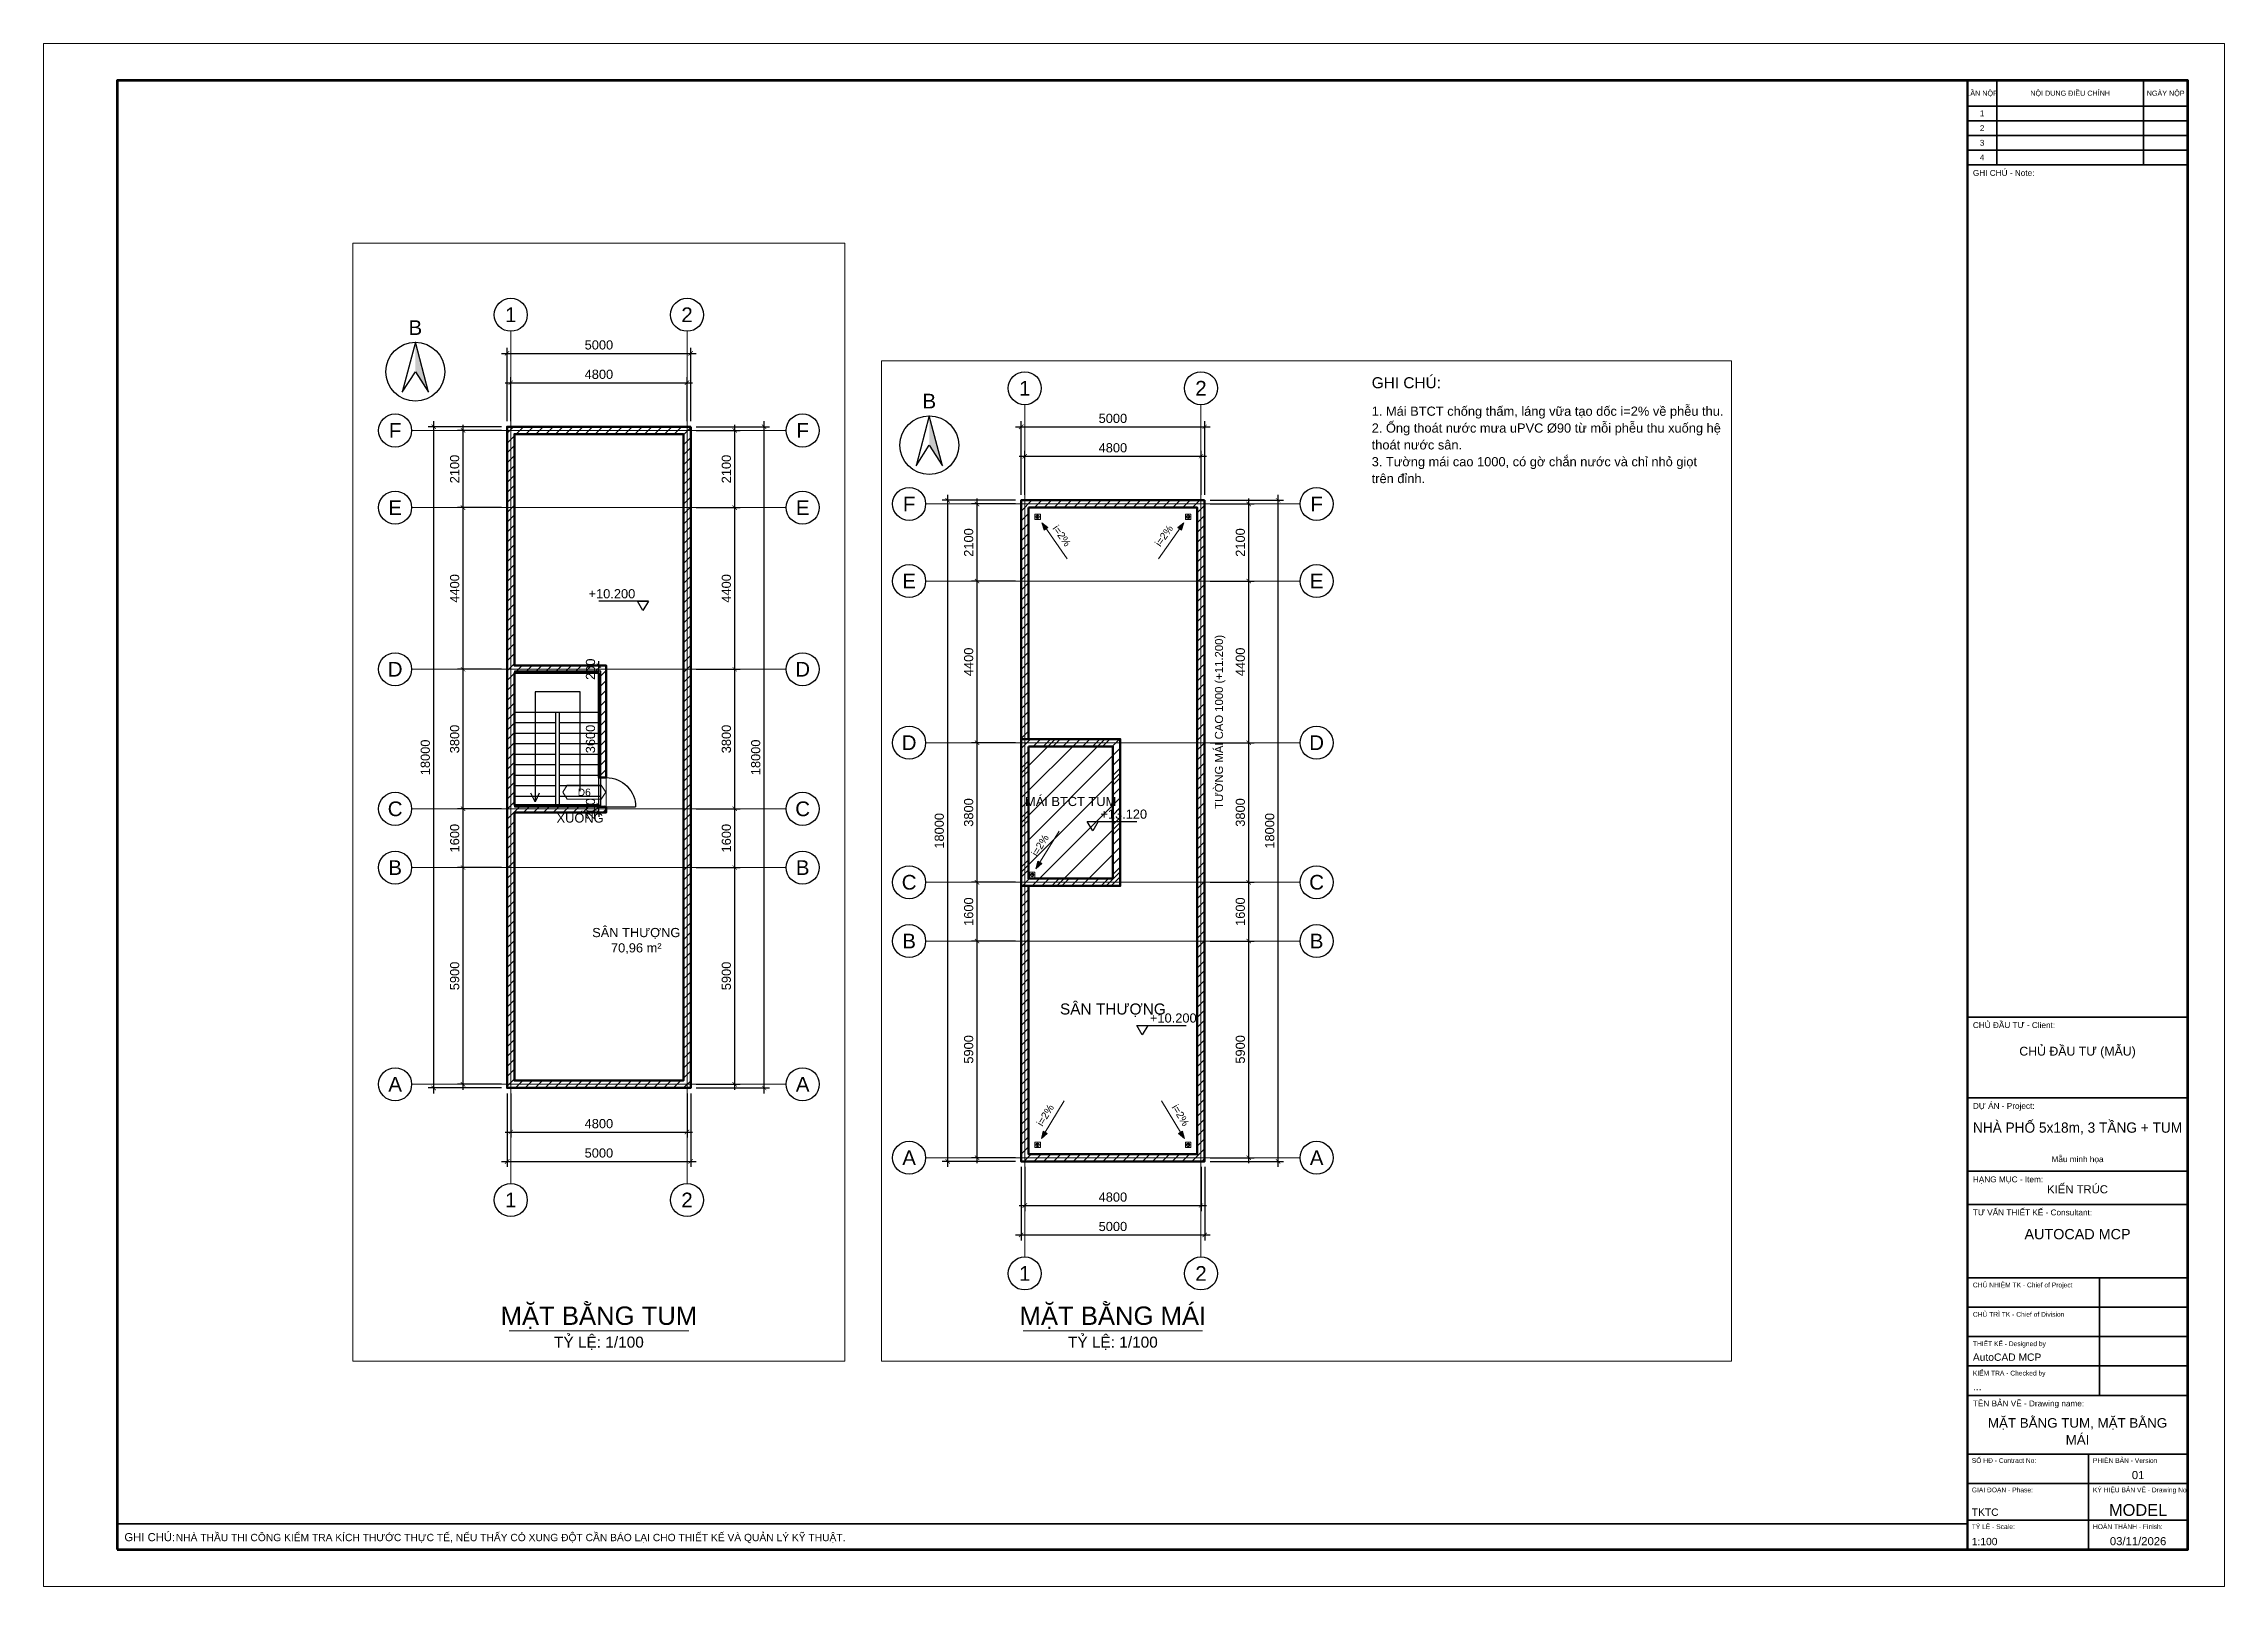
# Paper-space layout 'KT-02' of a CAD drawing. Header units: millimetres. Extents: x 0 to 594, y 0 to 420.
# The model-space entities are those that its viewports show. They can reach past a viewport. Long polylines and large blocks are cut down to what shows.
import ezdxf
from ezdxf.enums import TextEntityAlignment as Align

# ---------------------------------------------------------------- set-up
doc = ezdxf.new("R2010")
doc.units = ezdxf.units.MM
doc.header["$LTSCALE"] = 40
doc.linetypes.add('CENTER', pattern=[50.8, 31.75, -6.35, 6.35, -6.35])
for name, color, linetype, lineweight in [('A-ANNO-DIMS', 1, 'Continuous', 18), ('A-ANNO-NOTE', 7, 'Continuous', 18), ('A-ANNO-ROOM', 7, 'Continuous', 25), ('A-ANNO-SYMB', 7, 'Continuous', 25), ('A-ANNO-TEXT', 7, 'Continuous', 18), ('A-ANNO-TTLB', 7, 'Continuous', 35), ('A-DOOR', 3, 'Continuous', 25), ('A-ELEV-OTLN', 7, 'Continuous', 50), ('A-ELEV-PATT', 8, 'Continuous', 9), ('A-FLOR-FIXT', 5, 'Continuous', 18), ('A-FLOR-STRS', 6, 'Continuous', 25), ('A-WALL', 7, 'Continuous', 50), ('A-WALL-PATT', 8, 'Continuous', 9), ('S-GRID', 1, 'CENTER', 18), ('S-GRID-IDEN', 7, 'Continuous', 25)]:
    doc.layers.add(name, color=color, linetype=linetype, lineweight=lineweight)
doc.layers.add('A-ANNO-VPRT', color=8, linetype='Continuous', lineweight=9, plot=False)
doc.layers.add('A-AREA', color=30, linetype='Continuous', lineweight=9, plot=False)
doc.styles.add('MCP-ARIAL', font='arial.ttf')
doc.dimstyles.new('MCP-1-100', dxfattribs={"dimscale": 100, "dimtxt": 2.5, "dimasz": 1.2, "dimexe": 1.5, "dimexo": 1.5, "dimgap": 1, "dimtad": 1, "dimdec": 0, "dimdsep": 46, "dimtxsty": 'MCP-ARIAL', "dimblk": 'ARCHTICK', "dimblk1": 'ARCHTICK', "dimblk2": 'ARCHTICK', "dimcen": 0.09, "dimdle": 1.5, "dimclrd": 256, "dimclre": 256, "dimclrt": 256, "dimadec": 0, "dimazin": 0, "dimtfac": 1, "dimtdec": 4, "dimtix": 1, "dimtmove": 2, "dimatfit": 3, "dimfxl": 1, "dimtolj": 1, "dimtzin": 0, "dimarcsym": 0})

psp = doc.layouts.new('KT-02')

msp = doc.modelspace()

# ---------------------------------------------------------------- texts
at = {"layer": 'A-ANNO-ROOM', "insert": (51517.616, 4000), "char_height": 250, "attachment_point": 5, "style": 'MCP-ARIAL'}
msp.add_mtext('SÂN THƯỢNG\\P70,96 m²', dxfattribs=at)
at = {"layer": 'A-ANNO-TEXT', "style": 'MCP-ARIAL'}
msp.add_text('GHI CHÚ:', height=300, dxfattribs=at).set_placement((189171.51, 21050))
msp.add_text('TƯỜNG MÁI CAO 1000 (+11.200)', height=220, rotation=90, dxfattribs=at).set_placement((185121.509, 9600))
for s, height, p in [('MÁI BTCT TUM', 250, (180971.509, 9800)), ('XUỐNG', 250, (49987.5, 7350)), ('SÂN THƯỢNG', 300, (182121.509, 4150))]:
    msp.add_text(s, height=height, dxfattribs=at).set_placement(p, align=Align.MIDDLE_CENTER)
for s, height, p in [('MẶT BẰNG MÁI', 500, (182121.51, -4450)), ('TỶ LỆ: 1/100', 300, (182121.51, -5070)), ('MẶT BẰNG TUM', 500, (50500, -6450)), ('TỶ LỆ: 1/100', 300, (50500, -7070))]:
    msp.add_text(s, height=height, dxfattribs=at).set_placement(p, align=Align.CENTER)
at = {"layer": 'A-ANNO-TEXT', "insert": (189171.51, 20550), "char_height": 250, "width": 9500, "attachment_point": 1, "line_spacing_factor": 1.1, "style": 'MCP-ARIAL'}
msp.add_mtext('1. Mái BTCT chống thấm, láng vữa tạo dốc i=2% về phễu thu.\\P2. Ống thoát nước mưa uPVC Ø90 từ mỗi phễu thu xuống hệ thoát nước sân.\\P3. Tường mái cao 1000, có gờ chắn nước và chỉ nhỏ giọt trên đỉnh.', dxfattribs=at)

# ---------------------------------------------------------------- blocks, each defined once
blk = doc.blocks.new('MCP_KHUNG_TEN_DOC_A2_NGANG')
at = {"lineweight": 50}
blk.add_line((524, 10), (524, 410), dxfattribs=at)
for p, q in [((532, 387), (532, 410)), ((572, 387), (572, 410)), ((524, 403), (584, 403)), ((524, 399), (584, 399)), ((524, 395), (584, 395)), ((524, 391), (584, 391)), ((560, 52), (560, 84)), ((524, 76), (584, 76)), ((524, 68), (584, 68)), ((524, 60), (584, 60)), ((557, 28), (557, 36)), ((557, 18), (557, 28)), ((557, 10), (557, 18))]:
    blk.add_line(p, q)
at = {"lineweight": 35}
for p, q in [((524, 387), (584, 387)), ((524, 155), (584, 155)), ((524, 133), (584, 133)), ((524, 113), (584, 113)), ((524, 104), (584, 104)), ((524, 84), (584, 84)), ((524, 52), (584, 52)), ((524, 36), (584, 36)), ((524, 28), (584, 28)), ((524, 18), (584, 18)), ((20, 17), (524, 17))]:
    blk.add_line(p, q, dxfattribs=at)
at = {"lineweight": 9}
blk.add_lwpolyline([(0, 0), (594, 0), (594, 420), (0, 420)], close=True, dxfattribs=at)
at = {"lineweight": 70}
blk.add_lwpolyline([(20, 10), (584, 10), (584, 410), (20, 410)], close=True, dxfattribs=at)
at = {"style": 'MCP-ARIAL'}
for s, height, p in [('LẦN NỘP', 1.4, (528, 405.8)), ('NỘI DUNG ĐIỀU CHỈNH', 1.4, (552, 405.8)), ('NGÀY NỘP', 1.4, (578, 405.8)), ('1', 1.6, (528, 400.2)), ('3', 1.6, (528, 392.2)), ('2', 1.6, (528, 396.2)), ('4', 1.6, (528, 388.2))]:
    blk.add_text(s, height=height, dxfattribs=at).set_placement(p, align=Align.CENTER)
for s, height, p in [('GHI CHÚ - Note:', 1.6, (525.5, 384)), ('CHỦ ĐẦU TƯ - Client:', 1.6, (525.5, 152)), ('DỰ ÁN - Project:', 1.6, (525.5, 130)), ('HẠNG MỤC - Item:', 1.6, (525.5, 110)), ('TƯ VẤN THIẾT KẾ - Consultant:', 1.6, (525.5, 101)), ('CHỦ NHIỆM TK - Chief of Project', 1.3, (525.5, 81.4)), ('CHỦ TRÌ TK - Chief of Division', 1.3, (525.5, 73.4)), ('THIẾT KẾ - Designed by', 1.3, (525.5, 65.4)), ('KIỂM TRA - Checked by', 1.3, (525.5, 57.4)), ('TÊN BẢN VẼ - Drawing name:', 1.6, (525.5, 49)), ('SỐ HĐ - Contract No:', 1.3, (525.2, 33.6)), ('PHIÊN BẢN - Version', 1.3, (558.2, 33.6)), ('GIAI ĐOẠN - Phase:', 1.3, (525.2, 25.6)), ('KÝ HIỆU BẢN VẼ - Drawing No', 1.3, (558.2, 25.6)), ('GHI CHÚ:', 2.2, (22, 12.3)), ('TỶ LỆ - Scale:', 1.3, (525.2, 15.6)), ('HOÀN THÀNH - Finish:', 1.3, (558.2, 15.6))]:
    blk.add_text(s, height=height, dxfattribs=at).set_placement(p)
for tag, height, p in [('CHU_DAU_TU', 2.4, (554, 144.5)), ('DIA_CHI_CDT', 1.6, (554, 135.5)), ('CONG_TRINH', 2.8, (554, 123.5)), ('DIA_DIEM', 1.6, (554, 115.5)), ('HANG_MUC', 2.2, (554, 107)), ('CONG_TY', 2.8, (554, 94.5)), ('DIA_CHI_TV', 1.6, (554, 86.5)), ('TEN_BAN_VE', 2.6, (554, 43.2)), ('TEN_BAN_VE_2', 2.6, (554, 38.6)), ('PHIEN_BAN', 2.2, (570.5, 29.2)), ('SO_BAN_VE', 3.2, (570.5, 19.2)), ('NGAY', 2.2, (570.5, 11.2))]:
    blk.add_attdef(tag, text='', height=height, dxfattribs=at).set_placement(p, align=Align.CENTER)
for tag, p in [('CHU_NHIEM', (525.5, 77.4)), ('CHU_TRI', (525.5, 69.4)), ('THIET_KE', (525.5, 61.4)), ('KIEM_TRA', (525.5, 53.4)), ('SO_HD', (525.2, 29.2)), ('GIAI_DOAN', (525.2, 19.2)), ('GHI_CHU_CHUNG', (36, 12.3)), ('TY_LE', (525.2, 11.2))]:
    blk.add_attdef(tag, p, '', height=2, dxfattribs=at)
blk = doc.blocks.new('MCP_CUA_DI_800')
blk.add_line((0, 0), (0, 800))
blk.add_arc((0, 0), 800, 359.99644, 90.00356)
at = {"style": 'MCP-ARIAL', "flags": 1}
for tag, p in [('MA', (400, -100)), ('LOAI', (400, -220)), ('RONG', (400, -340))]:
    blk.add_attdef(tag, p, '', height=80, dxfattribs=at)
blk = doc.blocks.new('MCP_THE_LG_3')
blk.add_lwpolyline([(-5.85, 0), (-4.65, 1.9), (4.65, 1.9), (5.85, 0), (4.65, -1.9), (-4.65, -1.9)], close=True)
at = {"style": 'MCP-ARIAL'}
blk.add_attdef('MA', text='', height=2, dxfattribs=at).set_placement((0, 0), align=Align.MIDDLE_CENTER)
blk = doc.blocks.new('_ArchTick')
at = {"color": 0, "linetype": 'ByBlock', "const_width": 0.15}
blk.add_lwpolyline([(-0.5, -0.5), (0.5, 0.5)], dxfattribs=at)
blk = doc.blocks.new('*D128')
at = {"layer": 'A-ANNO-DIMS', "lineweight": -2, "transparency": 16777216}
for p, q in [((48100, -150), (48100, -1350)), ((52900, -150), (52900, -1350)), ((47950, -1200), (53050, -1200))]:
    blk.add_line(p, q, dxfattribs=at)
at = {"layer": 'Defpoints', "color": 0, "transparency": 16777216}
for p in [(48100, 0), (52900, 0), (52900, -1200)]:
    blk.add_point(p, dxfattribs=at)
at = {"layer": 'A-ANNO-DIMS', "lineweight": -2, "transparency": 16777216, "xscale": 120, "yscale": 120, "zscale": 120, "rotation": 180}
blk.add_blockref('_ArchTick', (48100, -1200), dxfattribs=at)
at = {"layer": 'A-ANNO-DIMS', "lineweight": -2, "transparency": 16777216, "xscale": 120, "yscale": 120, "zscale": 120}
blk.add_blockref('_ArchTick', (52900, -1200), dxfattribs=at)
at = {"layer": 'A-ANNO-DIMS', "transparency": 16777216, "insert": (50500, -972), "char_height": 250, "attachment_point": 5, "style": 'MCP-ARIAL'}
blk.add_mtext('\\A1;4800', dxfattribs=at)
blk = doc.blocks.new('*D129')
at = {"layer": 'A-ANNO-DIMS', "lineweight": -2, "transparency": 16777216}
for p, q in [((48000, -150), (48000, -2150)), ((53000, -150), (53000, -2150)), ((47850, -2000), (53150, -2000))]:
    blk.add_line(p, q, dxfattribs=at)
at = {"layer": 'Defpoints', "color": 0, "transparency": 16777216}
for p in [(48000, 0), (53000, 0), (53000, -2000)]:
    blk.add_point(p, dxfattribs=at)
at = {"layer": 'A-ANNO-DIMS', "lineweight": -2, "transparency": 16777216, "xscale": 120, "yscale": 120, "zscale": 120, "rotation": 180}
blk.add_blockref('_ArchTick', (48000, -2000), dxfattribs=at)
at = {"layer": 'A-ANNO-DIMS', "lineweight": -2, "transparency": 16777216, "xscale": 120, "yscale": 120, "zscale": 120}
blk.add_blockref('_ArchTick', (53000, -2000), dxfattribs=at)
at = {"layer": 'A-ANNO-DIMS', "transparency": 16777216, "insert": (50500, -1772), "char_height": 250, "attachment_point": 5, "style": 'MCP-ARIAL'}
blk.add_mtext('\\A1;5000', dxfattribs=at)
blk = doc.blocks.new('*D130')
at = {"layer": 'A-ANNO-DIMS', "lineweight": -2, "transparency": 16777216}
for p, q in [((47850, 6000), (46650, 6000)), ((46800, -50), (46800, 6150)), ((47850, 100), (46650, 100))]:
    blk.add_line(p, q, dxfattribs=at)
at = {"layer": 'Defpoints', "color": 0, "transparency": 16777216}
for p in [(46800, 6000), (48000, 6000), (48000, 100)]:
    blk.add_point(p, dxfattribs=at)
at = {"layer": 'A-ANNO-DIMS', "lineweight": -2, "transparency": 16777216, "xscale": 120, "yscale": 120, "zscale": 120}
for p, rotation in [((46800, 6000), 90), ((46800, 100), 270)]:
    blk.add_blockref('_ArchTick', p, dxfattribs=dict(at, rotation=rotation))
at = {"layer": 'A-ANNO-DIMS', "transparency": 16777216, "insert": (46572, 3050), "char_height": 250, "attachment_point": 5, "rotation": 90, "style": 'MCP-ARIAL'}
blk.add_mtext('\\A1;5900', dxfattribs=at)
blk = doc.blocks.new('*D131')
at = {"layer": 'A-ANNO-DIMS', "lineweight": -2, "transparency": 16777216}
for p, q in [((46800, 5850), (46800, 7750)), ((47850, 7600), (46650, 7600)), ((47850, 6000), (46650, 6000))]:
    blk.add_line(p, q, dxfattribs=at)
at = {"layer": 'Defpoints', "color": 0, "transparency": 16777216}
for p in [(46800, 7600), (48000, 7600), (48000, 6000)]:
    blk.add_point(p, dxfattribs=at)
at = {"layer": 'A-ANNO-DIMS', "lineweight": -2, "transparency": 16777216, "xscale": 120, "yscale": 120, "zscale": 120}
for p, rotation in [((46800, 7600), 90), ((46800, 6000), 270)]:
    blk.add_blockref('_ArchTick', p, dxfattribs=dict(at, rotation=rotation))
at = {"layer": 'A-ANNO-DIMS', "transparency": 16777216, "insert": (46572, 6800), "char_height": 250, "attachment_point": 5, "rotation": 90, "style": 'MCP-ARIAL'}
blk.add_mtext('\\A1;1600', dxfattribs=at)
blk = doc.blocks.new('*D132')
at = {"layer": 'A-ANNO-DIMS', "lineweight": -2, "transparency": 16777216}
for p, q in [((47850, 11400), (46650, 11400)), ((46800, 7450), (46800, 11550)), ((47850, 7600), (46650, 7600))]:
    blk.add_line(p, q, dxfattribs=at)
at = {"layer": 'Defpoints', "color": 0, "transparency": 16777216}
for p in [(46800, 11400), (48000, 11400), (48000, 7600)]:
    blk.add_point(p, dxfattribs=at)
at = {"layer": 'A-ANNO-DIMS', "lineweight": -2, "transparency": 16777216, "xscale": 120, "yscale": 120, "zscale": 120}
for p, rotation in [((46800, 11400), 90), ((46800, 7600), 270)]:
    blk.add_blockref('_ArchTick', p, dxfattribs=dict(at, rotation=rotation))
at = {"layer": 'A-ANNO-DIMS', "transparency": 16777216, "insert": (46572, 9500), "char_height": 250, "attachment_point": 5, "rotation": 90, "style": 'MCP-ARIAL'}
blk.add_mtext('\\A1;3800', dxfattribs=at)
blk = doc.blocks.new('*D133')
at = {"layer": 'A-ANNO-DIMS', "lineweight": -2, "transparency": 16777216}
for p, q in [((47850, 15800), (46650, 15800)), ((46800, 11250), (46800, 15950)), ((47850, 11400), (46650, 11400))]:
    blk.add_line(p, q, dxfattribs=at)
at = {"layer": 'Defpoints', "color": 0, "transparency": 16777216}
for p in [(46800, 15800), (48000, 15800), (48000, 11400)]:
    blk.add_point(p, dxfattribs=at)
at = {"layer": 'A-ANNO-DIMS', "lineweight": -2, "transparency": 16777216, "xscale": 120, "yscale": 120, "zscale": 120}
for p, rotation in [((46800, 15800), 90), ((46800, 11400), 270)]:
    blk.add_blockref('_ArchTick', p, dxfattribs=dict(at, rotation=rotation))
at = {"layer": 'A-ANNO-DIMS', "transparency": 16777216, "insert": (46572, 13600), "char_height": 250, "attachment_point": 5, "rotation": 90, "style": 'MCP-ARIAL'}
blk.add_mtext('\\A1;4400', dxfattribs=at)
blk = doc.blocks.new('*D134')
at = {"layer": 'A-ANNO-DIMS', "lineweight": -2, "transparency": 16777216}
for p, q in [((47850, 17900), (46650, 17900)), ((46800, 15650), (46800, 18050)), ((47850, 15800), (46650, 15800))]:
    blk.add_line(p, q, dxfattribs=at)
at = {"layer": 'Defpoints', "color": 0, "transparency": 16777216}
for p in [(46800, 17900), (48000, 17900), (48000, 15800)]:
    blk.add_point(p, dxfattribs=at)
at = {"layer": 'A-ANNO-DIMS', "lineweight": -2, "transparency": 16777216, "xscale": 120, "yscale": 120, "zscale": 120}
for p, rotation in [((46800, 17900), 90), ((46800, 15800), 270)]:
    blk.add_blockref('_ArchTick', p, dxfattribs=dict(at, rotation=rotation))
at = {"layer": 'A-ANNO-DIMS', "transparency": 16777216, "insert": (46572, 16850), "char_height": 250, "attachment_point": 5, "rotation": 90, "style": 'MCP-ARIAL'}
blk.add_mtext('\\A1;2100', dxfattribs=at)
blk = doc.blocks.new('*D135')
at = {"layer": 'A-ANNO-DIMS', "lineweight": -2, "transparency": 16777216}
for p, q in [((47850, 18000), (45850, 18000)), ((46000, -150), (46000, 18150)), ((47850, 0), (45850, 0))]:
    blk.add_line(p, q, dxfattribs=at)
at = {"layer": 'Defpoints', "color": 0, "transparency": 16777216}
for p in [(46000, 18000), (48000, 18000), (48000, 0)]:
    blk.add_point(p, dxfattribs=at)
at = {"layer": 'A-ANNO-DIMS', "lineweight": -2, "transparency": 16777216, "xscale": 120, "yscale": 120, "zscale": 120}
for p, rotation in [((46000, 18000), 90), ((46000, 0), 270)]:
    blk.add_blockref('_ArchTick', p, dxfattribs=dict(at, rotation=rotation))
at = {"layer": 'A-ANNO-DIMS', "transparency": 16777216, "insert": (45772, 9000), "char_height": 250, "attachment_point": 5, "rotation": 90, "style": 'MCP-ARIAL'}
blk.add_mtext('\\A1;18000', dxfattribs=at)
blk = doc.blocks.new('*D136')
at = {"layer": 'A-ANNO-DIMS', "lineweight": -2, "transparency": 16777216}
for p, q in [((47950, 19200), (53050, 19200)), ((48100, 18150), (48100, 19350)), ((52900, 18150), (52900, 19350))]:
    blk.add_line(p, q, dxfattribs=at)
at = {"layer": 'Defpoints', "color": 0, "transparency": 16777216}
for p in [(52900, 19200), (48100, 18000), (52900, 18000)]:
    blk.add_point(p, dxfattribs=at)
at = {"layer": 'A-ANNO-DIMS', "lineweight": -2, "transparency": 16777216, "xscale": 120, "yscale": 120, "zscale": 120, "rotation": 180}
blk.add_blockref('_ArchTick', (48100, 19200), dxfattribs=at)
at = {"layer": 'A-ANNO-DIMS', "lineweight": -2, "transparency": 16777216, "xscale": 120, "yscale": 120, "zscale": 120}
blk.add_blockref('_ArchTick', (52900, 19200), dxfattribs=at)
at = {"layer": 'A-ANNO-DIMS', "transparency": 16777216, "insert": (50500, 19428), "char_height": 250, "attachment_point": 5, "style": 'MCP-ARIAL'}
blk.add_mtext('\\A1;4800', dxfattribs=at)
blk = doc.blocks.new('*D137')
at = {"layer": 'A-ANNO-DIMS', "lineweight": -2, "transparency": 16777216}
for p, q in [((47850, 20000), (53150, 20000)), ((48000, 18150), (48000, 20150)), ((53000, 18150), (53000, 20150))]:
    blk.add_line(p, q, dxfattribs=at)
at = {"layer": 'Defpoints', "color": 0, "transparency": 16777216}
for p in [(53000, 20000), (48000, 18000), (53000, 18000)]:
    blk.add_point(p, dxfattribs=at)
at = {"layer": 'A-ANNO-DIMS', "lineweight": -2, "transparency": 16777216, "xscale": 120, "yscale": 120, "zscale": 120, "rotation": 180}
blk.add_blockref('_ArchTick', (48000, 20000), dxfattribs=at)
at = {"layer": 'A-ANNO-DIMS', "lineweight": -2, "transparency": 16777216, "xscale": 120, "yscale": 120, "zscale": 120}
blk.add_blockref('_ArchTick', (53000, 20000), dxfattribs=at)
at = {"layer": 'A-ANNO-DIMS', "transparency": 16777216, "insert": (50500, 20228), "char_height": 250, "attachment_point": 5, "style": 'MCP-ARIAL'}
blk.add_mtext('\\A1;5000', dxfattribs=at)
blk = doc.blocks.new('*D138')
at = {"layer": 'A-ANNO-DIMS', "lineweight": -2, "transparency": 16777216}
for p, q in [((53150, 6000), (54350, 6000)), ((54200, -50), (54200, 6150)), ((53150, 100), (54350, 100))]:
    blk.add_line(p, q, dxfattribs=at)
at = {"layer": 'Defpoints', "color": 0, "transparency": 16777216}
for p in [(53000, 6000), (54200, 6000), (53000, 100)]:
    blk.add_point(p, dxfattribs=at)
at = {"layer": 'A-ANNO-DIMS', "lineweight": -2, "transparency": 16777216, "xscale": 120, "yscale": 120, "zscale": 120}
for p, rotation in [((54200, 6000), 90), ((54200, 100), 270)]:
    blk.add_blockref('_ArchTick', p, dxfattribs=dict(at, rotation=rotation))
at = {"layer": 'A-ANNO-DIMS', "transparency": 16777216, "insert": (53972, 3050), "char_height": 250, "attachment_point": 5, "rotation": 90, "style": 'MCP-ARIAL'}
blk.add_mtext('\\A1;5900', dxfattribs=at)
blk = doc.blocks.new('*D139')
at = {"layer": 'A-ANNO-DIMS', "lineweight": -2, "transparency": 16777216}
for p, q in [((54200, 5850), (54200, 7750)), ((53150, 7600), (54350, 7600)), ((53150, 6000), (54350, 6000))]:
    blk.add_line(p, q, dxfattribs=at)
at = {"layer": 'Defpoints', "color": 0, "transparency": 16777216}
for p in [(53000, 7600), (54200, 7600), (53000, 6000)]:
    blk.add_point(p, dxfattribs=at)
at = {"layer": 'A-ANNO-DIMS', "lineweight": -2, "transparency": 16777216, "xscale": 120, "yscale": 120, "zscale": 120}
for p, rotation in [((54200, 7600), 90), ((54200, 6000), 270)]:
    blk.add_blockref('_ArchTick', p, dxfattribs=dict(at, rotation=rotation))
at = {"layer": 'A-ANNO-DIMS', "transparency": 16777216, "insert": (53972, 6800), "char_height": 250, "attachment_point": 5, "rotation": 90, "style": 'MCP-ARIAL'}
blk.add_mtext('\\A1;1600', dxfattribs=at)
blk = doc.blocks.new('*D140')
at = {"layer": 'A-ANNO-DIMS', "lineweight": -2, "transparency": 16777216}
for p, q in [((53150, 11400), (54350, 11400)), ((54200, 7450), (54200, 11550)), ((53150, 7600), (54350, 7600))]:
    blk.add_line(p, q, dxfattribs=at)
at = {"layer": 'Defpoints', "color": 0, "transparency": 16777216}
for p in [(53000, 11400), (54200, 11400), (53000, 7600)]:
    blk.add_point(p, dxfattribs=at)
at = {"layer": 'A-ANNO-DIMS', "lineweight": -2, "transparency": 16777216, "xscale": 120, "yscale": 120, "zscale": 120}
for p, rotation in [((54200, 11400), 90), ((54200, 7600), 270)]:
    blk.add_blockref('_ArchTick', p, dxfattribs=dict(at, rotation=rotation))
at = {"layer": 'A-ANNO-DIMS', "transparency": 16777216, "insert": (53972, 9500), "char_height": 250, "attachment_point": 5, "rotation": 90, "style": 'MCP-ARIAL'}
blk.add_mtext('\\A1;3800', dxfattribs=at)
blk = doc.blocks.new('*D141')
at = {"layer": 'A-ANNO-DIMS', "lineweight": -2, "transparency": 16777216}
for p, q in [((53150, 15800), (54350, 15800)), ((54200, 11250), (54200, 15950)), ((53150, 11400), (54350, 11400))]:
    blk.add_line(p, q, dxfattribs=at)
at = {"layer": 'Defpoints', "color": 0, "transparency": 16777216}
for p in [(53000, 15800), (54200, 15800), (53000, 11400)]:
    blk.add_point(p, dxfattribs=at)
at = {"layer": 'A-ANNO-DIMS', "lineweight": -2, "transparency": 16777216, "xscale": 120, "yscale": 120, "zscale": 120}
for p, rotation in [((54200, 15800), 90), ((54200, 11400), 270)]:
    blk.add_blockref('_ArchTick', p, dxfattribs=dict(at, rotation=rotation))
at = {"layer": 'A-ANNO-DIMS', "transparency": 16777216, "insert": (53972, 13600), "char_height": 250, "attachment_point": 5, "rotation": 90, "style": 'MCP-ARIAL'}
blk.add_mtext('\\A1;4400', dxfattribs=at)
blk = doc.blocks.new('*D142')
at = {"layer": 'A-ANNO-DIMS', "lineweight": -2, "transparency": 16777216}
for p, q in [((53150, 17900), (54350, 17900)), ((54200, 15650), (54200, 18050)), ((53150, 15800), (54350, 15800))]:
    blk.add_line(p, q, dxfattribs=at)
at = {"layer": 'Defpoints', "color": 0, "transparency": 16777216}
for p in [(53000, 17900), (54200, 17900), (53000, 15800)]:
    blk.add_point(p, dxfattribs=at)
at = {"layer": 'A-ANNO-DIMS', "lineweight": -2, "transparency": 16777216, "xscale": 120, "yscale": 120, "zscale": 120}
for p, rotation in [((54200, 17900), 90), ((54200, 15800), 270)]:
    blk.add_blockref('_ArchTick', p, dxfattribs=dict(at, rotation=rotation))
at = {"layer": 'A-ANNO-DIMS', "transparency": 16777216, "insert": (53972, 16850), "char_height": 250, "attachment_point": 5, "rotation": 90, "style": 'MCP-ARIAL'}
blk.add_mtext('\\A1;2100', dxfattribs=at)
blk = doc.blocks.new('*D143')
at = {"layer": 'A-ANNO-DIMS', "lineweight": -2, "transparency": 16777216}
for p, q in [((53150, 18000), (55150, 18000)), ((55000, -150), (55000, 18150)), ((53150, 0), (55150, 0))]:
    blk.add_line(p, q, dxfattribs=at)
at = {"layer": 'Defpoints', "color": 0, "transparency": 16777216}
for p in [(53000, 18000), (55000, 18000), (53000, 0)]:
    blk.add_point(p, dxfattribs=at)
at = {"layer": 'A-ANNO-DIMS', "lineweight": -2, "transparency": 16777216, "xscale": 120, "yscale": 120, "zscale": 120}
for p, rotation in [((55000, 18000), 90), ((55000, 0), 270)]:
    blk.add_blockref('_ArchTick', p, dxfattribs=dict(at, rotation=rotation))
at = {"layer": 'A-ANNO-DIMS', "transparency": 16777216, "insert": (54772, 9000), "char_height": 250, "attachment_point": 5, "rotation": 90, "style": 'MCP-ARIAL'}
blk.add_mtext('\\A1;18000', dxfattribs=at)
blk = doc.blocks.new('*D144')
at = {"layer": 'A-ANNO-DIMS', "lineweight": -2, "transparency": 16777216}
for p, q in [((50500, 7700), (50500, 7820)), ((50500, 7500), (50500, 7700)), ((50500, 7500), (50500, 7380)), ((50650, 7700), (50650, 7700)), ((50650, 7500), (50650, 7500))]:
    blk.add_line(p, q, dxfattribs=at)
at = {"layer": 'Defpoints', "color": 0, "transparency": 16777216}
for p in [(50500, 7700), (50500, 7700), (50500, 7500)]:
    blk.add_point(p, dxfattribs=at)
at = {"layer": 'A-ANNO-DIMS', "lineweight": -2, "transparency": 16777216, "xscale": 120, "yscale": 120, "zscale": 120}
for p, rotation in [((50500, 7700), 270), ((50500, 7500), 90)]:
    blk.add_blockref('_ArchTick', p, dxfattribs=dict(at, rotation=rotation))
at = {"layer": 'A-ANNO-DIMS', "transparency": 16777216, "insert": (50272, 7600), "char_height": 250, "attachment_point": 5, "rotation": 90, "style": 'MCP-ARIAL'}
blk.add_mtext('\\A1;200', dxfattribs=at)
blk = doc.blocks.new('*D145')
at = {"layer": 'A-ANNO-DIMS', "lineweight": -2, "transparency": 16777216}
for p, q in [((50500, 7550), (50500, 11450)), ((50650, 11300), (50650, 11300)), ((50650, 7700), (50650, 7700))]:
    blk.add_line(p, q, dxfattribs=at)
at = {"layer": 'Defpoints', "color": 0, "transparency": 16777216}
for p in [(50500, 11300), (50500, 11300), (50500, 7700)]:
    blk.add_point(p, dxfattribs=at)
at = {"layer": 'A-ANNO-DIMS', "lineweight": -2, "transparency": 16777216, "xscale": 120, "yscale": 120, "zscale": 120}
for p, rotation in [((50500, 11300), 90), ((50500, 7700), 270)]:
    blk.add_blockref('_ArchTick', p, dxfattribs=dict(at, rotation=rotation))
at = {"layer": 'A-ANNO-DIMS', "transparency": 16777216, "insert": (50272, 9500), "char_height": 250, "attachment_point": 5, "rotation": 90, "style": 'MCP-ARIAL'}
blk.add_mtext('\\A1;3600', dxfattribs=at)
blk = doc.blocks.new('*D146')
at = {"layer": 'A-ANNO-DIMS', "lineweight": -2, "transparency": 16777216}
for p, q in [((50500, 11500), (50500, 11620)), ((50500, 11300), (50500, 11500)), ((50500, 11300), (50500, 11180)), ((50650, 11500), (50650, 11500)), ((50650, 11300), (50650, 11300))]:
    blk.add_line(p, q, dxfattribs=at)
at = {"layer": 'Defpoints', "color": 0, "transparency": 16777216}
for p in [(50500, 11500), (50500, 11500), (50500, 11300)]:
    blk.add_point(p, dxfattribs=at)
at = {"layer": 'A-ANNO-DIMS', "lineweight": -2, "transparency": 16777216, "xscale": 120, "yscale": 120, "zscale": 120}
for p, rotation in [((50500, 11500), 270), ((50500, 11300), 90)]:
    blk.add_blockref('_ArchTick', p, dxfattribs=dict(at, rotation=rotation))
at = {"layer": 'A-ANNO-DIMS', "transparency": 16777216, "insert": (50272, 11400), "char_height": 250, "attachment_point": 5, "rotation": 90, "style": 'MCP-ARIAL'}
blk.add_mtext('\\A1;200', dxfattribs=at)
blk = doc.blocks.new('MCP_TRUC')
blk.add_circle((0, 0), 4.5)
at = {"style": 'MCP-ARIAL'}
blk.add_attdef('SO', text='', height=4, dxfattribs=at).set_placement((0, 0), align=Align.MIDDLE_CENTER)
blk = doc.blocks.new('MCP_COTE_TRAI')
blk.add_line((1.5, 2.55), (-12, 2.55))
blk.add_lwpolyline([(0, 0), (-1.5, 2.55), (1.5, 2.55)], close=True)
at = {"style": 'MCP-ARIAL'}
blk.add_attdef('COTE', text='', height=2.5, dxfattribs=at).set_placement((-2.1, 3.3), align=Align.RIGHT)
blk = doc.blocks.new('MCP_HUONG_BAC')
blk.add_hatch(color=256).paths.add_polyline_path([(0, 8), (0, 0), (3.6, -5.6)], flags=16)
blk.add_lwpolyline([(0, 8), (-3.6, -5.6), (0, 0), (3.6, -5.6)], close=True)
blk.add_circle((0, 0), 8)
at = {"style": 'MCP-ARIAL'}
blk.add_attdef('KY_HIEU', text='', height=4, dxfattribs=at).set_placement((0, 12), align=Align.MIDDLE_CENTER)
blk = doc.blocks.new('*D229')
at = {"layer": 'A-ANNO-DIMS', "lineweight": -2, "transparency": 16777216}
for p, q in [((179722, -150), (179722, -1350)), ((184522, -150), (184522, -1350)), ((179572, -1200), (184672, -1200))]:
    blk.add_line(p, q, dxfattribs=at)
at = {"layer": 'Defpoints', "color": 0, "transparency": 16777216}
for p in [(179722, 0), (184522, 0), (184522, -1200)]:
    blk.add_point(p, dxfattribs=at)
at = {"layer": 'A-ANNO-DIMS', "lineweight": -2, "transparency": 16777216, "xscale": 120, "yscale": 120, "zscale": 120, "rotation": 180}
blk.add_blockref('_ArchTick', (179722, -1200), dxfattribs=at)
at = {"layer": 'A-ANNO-DIMS', "lineweight": -2, "transparency": 16777216, "xscale": 120, "yscale": 120, "zscale": 120}
blk.add_blockref('_ArchTick', (184522, -1200), dxfattribs=at)
at = {"layer": 'A-ANNO-DIMS', "transparency": 16777216, "insert": (182122, -972), "char_height": 250, "attachment_point": 5, "style": 'MCP-ARIAL'}
blk.add_mtext('\\A1;4800', dxfattribs=at)
blk = doc.blocks.new('*D230')
at = {"layer": 'A-ANNO-DIMS', "lineweight": -2, "transparency": 16777216}
for p, q in [((179622, -150), (179622, -2150)), ((184622, -150), (184622, -2150)), ((179472, -2000), (184772, -2000))]:
    blk.add_line(p, q, dxfattribs=at)
at = {"layer": 'Defpoints', "color": 0, "transparency": 16777216}
for p in [(179622, 0), (184622, 0), (184622, -2000)]:
    blk.add_point(p, dxfattribs=at)
at = {"layer": 'A-ANNO-DIMS', "lineweight": -2, "transparency": 16777216, "xscale": 120, "yscale": 120, "zscale": 120, "rotation": 180}
blk.add_blockref('_ArchTick', (179622, -2000), dxfattribs=at)
at = {"layer": 'A-ANNO-DIMS', "lineweight": -2, "transparency": 16777216, "xscale": 120, "yscale": 120, "zscale": 120}
blk.add_blockref('_ArchTick', (184622, -2000), dxfattribs=at)
at = {"layer": 'A-ANNO-DIMS', "transparency": 16777216, "insert": (182122, -1772), "char_height": 250, "attachment_point": 5, "style": 'MCP-ARIAL'}
blk.add_mtext('\\A1;5000', dxfattribs=at)
blk = doc.blocks.new('*D231')
at = {"layer": 'A-ANNO-DIMS', "lineweight": -2, "transparency": 16777216}
for p, q in [((179472, 6000), (178272, 6000)), ((178422, -50), (178422, 6150)), ((179472, 100), (178272, 100))]:
    blk.add_line(p, q, dxfattribs=at)
at = {"layer": 'Defpoints', "color": 0, "transparency": 16777216}
for p in [(178422, 6000), (179622, 6000), (179622, 100)]:
    blk.add_point(p, dxfattribs=at)
at = {"layer": 'A-ANNO-DIMS', "lineweight": -2, "transparency": 16777216, "xscale": 120, "yscale": 120, "zscale": 120}
for p, rotation in [((178422, 6000), 90), ((178422, 100), 270)]:
    blk.add_blockref('_ArchTick', p, dxfattribs=dict(at, rotation=rotation))
at = {"layer": 'A-ANNO-DIMS', "transparency": 16777216, "insert": (178194, 3050), "char_height": 250, "attachment_point": 5, "rotation": 90, "style": 'MCP-ARIAL'}
blk.add_mtext('\\A1;5900', dxfattribs=at)
blk = doc.blocks.new('*D232')
at = {"layer": 'A-ANNO-DIMS', "lineweight": -2, "transparency": 16777216}
for p, q in [((178422, 5850), (178422, 7750)), ((179472, 7600), (178272, 7600)), ((179472, 6000), (178272, 6000))]:
    blk.add_line(p, q, dxfattribs=at)
at = {"layer": 'Defpoints', "color": 0, "transparency": 16777216}
for p in [(178422, 7600), (179622, 7600), (179622, 6000)]:
    blk.add_point(p, dxfattribs=at)
at = {"layer": 'A-ANNO-DIMS', "lineweight": -2, "transparency": 16777216, "xscale": 120, "yscale": 120, "zscale": 120}
for p, rotation in [((178422, 7600), 90), ((178422, 6000), 270)]:
    blk.add_blockref('_ArchTick', p, dxfattribs=dict(at, rotation=rotation))
at = {"layer": 'A-ANNO-DIMS', "transparency": 16777216, "insert": (178194, 6800), "char_height": 250, "attachment_point": 5, "rotation": 90, "style": 'MCP-ARIAL'}
blk.add_mtext('\\A1;1600', dxfattribs=at)
blk = doc.blocks.new('*D233')
at = {"layer": 'A-ANNO-DIMS', "lineweight": -2, "transparency": 16777216}
for p, q in [((179472, 11400), (178272, 11400)), ((178422, 7450), (178422, 11550)), ((179472, 7600), (178272, 7600))]:
    blk.add_line(p, q, dxfattribs=at)
at = {"layer": 'Defpoints', "color": 0, "transparency": 16777216}
for p in [(178422, 11400), (179622, 11400), (179622, 7600)]:
    blk.add_point(p, dxfattribs=at)
at = {"layer": 'A-ANNO-DIMS', "lineweight": -2, "transparency": 16777216, "xscale": 120, "yscale": 120, "zscale": 120}
for p, rotation in [((178422, 11400), 90), ((178422, 7600), 270)]:
    blk.add_blockref('_ArchTick', p, dxfattribs=dict(at, rotation=rotation))
at = {"layer": 'A-ANNO-DIMS', "transparency": 16777216, "insert": (178194, 9500), "char_height": 250, "attachment_point": 5, "rotation": 90, "style": 'MCP-ARIAL'}
blk.add_mtext('\\A1;3800', dxfattribs=at)
blk = doc.blocks.new('*D234')
at = {"layer": 'A-ANNO-DIMS', "lineweight": -2, "transparency": 16777216}
for p, q in [((179472, 15800), (178272, 15800)), ((178422, 11250), (178422, 15950)), ((179472, 11400), (178272, 11400))]:
    blk.add_line(p, q, dxfattribs=at)
at = {"layer": 'Defpoints', "color": 0, "transparency": 16777216}
for p in [(178422, 15800), (179622, 15800), (179622, 11400)]:
    blk.add_point(p, dxfattribs=at)
at = {"layer": 'A-ANNO-DIMS', "lineweight": -2, "transparency": 16777216, "xscale": 120, "yscale": 120, "zscale": 120}
for p, rotation in [((178422, 15800), 90), ((178422, 11400), 270)]:
    blk.add_blockref('_ArchTick', p, dxfattribs=dict(at, rotation=rotation))
at = {"layer": 'A-ANNO-DIMS', "transparency": 16777216, "insert": (178194, 13600), "char_height": 250, "attachment_point": 5, "rotation": 90, "style": 'MCP-ARIAL'}
blk.add_mtext('\\A1;4400', dxfattribs=at)
blk = doc.blocks.new('*D235')
at = {"layer": 'A-ANNO-DIMS', "lineweight": -2, "transparency": 16777216}
for p, q in [((179472, 17900), (178272, 17900)), ((178422, 15650), (178422, 18050)), ((179472, 15800), (178272, 15800))]:
    blk.add_line(p, q, dxfattribs=at)
at = {"layer": 'Defpoints', "color": 0, "transparency": 16777216}
for p in [(178422, 17900), (179622, 17900), (179622, 15800)]:
    blk.add_point(p, dxfattribs=at)
at = {"layer": 'A-ANNO-DIMS', "lineweight": -2, "transparency": 16777216, "xscale": 120, "yscale": 120, "zscale": 120}
for p, rotation in [((178422, 17900), 90), ((178422, 15800), 270)]:
    blk.add_blockref('_ArchTick', p, dxfattribs=dict(at, rotation=rotation))
at = {"layer": 'A-ANNO-DIMS', "transparency": 16777216, "insert": (178194, 16850), "char_height": 250, "attachment_point": 5, "rotation": 90, "style": 'MCP-ARIAL'}
blk.add_mtext('\\A1;2100', dxfattribs=at)
blk = doc.blocks.new('*D236')
at = {"layer": 'A-ANNO-DIMS', "lineweight": -2, "transparency": 16777216}
for p, q in [((179472, 18000), (177472, 18000)), ((177622, -150), (177622, 18150)), ((179472, 0), (177472, 0))]:
    blk.add_line(p, q, dxfattribs=at)
at = {"layer": 'Defpoints', "color": 0, "transparency": 16777216}
for p in [(177622, 18000), (179622, 18000), (179622, 0)]:
    blk.add_point(p, dxfattribs=at)
at = {"layer": 'A-ANNO-DIMS', "lineweight": -2, "transparency": 16777216, "xscale": 120, "yscale": 120, "zscale": 120}
for p, rotation in [((177622, 18000), 90), ((177622, 0), 270)]:
    blk.add_blockref('_ArchTick', p, dxfattribs=dict(at, rotation=rotation))
at = {"layer": 'A-ANNO-DIMS', "transparency": 16777216, "insert": (177394, 9000), "char_height": 250, "attachment_point": 5, "rotation": 90, "style": 'MCP-ARIAL'}
blk.add_mtext('\\A1;18000', dxfattribs=at)
blk = doc.blocks.new('*D237')
at = {"layer": 'A-ANNO-DIMS', "lineweight": -2, "transparency": 16777216}
for p, q in [((179572, 19200), (184672, 19200)), ((179722, 18150), (179722, 19350)), ((184522, 18150), (184522, 19350))]:
    blk.add_line(p, q, dxfattribs=at)
at = {"layer": 'Defpoints', "color": 0, "transparency": 16777216}
for p in [(184522, 19200), (179722, 18000), (184522, 18000)]:
    blk.add_point(p, dxfattribs=at)
at = {"layer": 'A-ANNO-DIMS', "lineweight": -2, "transparency": 16777216, "xscale": 120, "yscale": 120, "zscale": 120, "rotation": 180}
blk.add_blockref('_ArchTick', (179722, 19200), dxfattribs=at)
at = {"layer": 'A-ANNO-DIMS', "lineweight": -2, "transparency": 16777216, "xscale": 120, "yscale": 120, "zscale": 120}
blk.add_blockref('_ArchTick', (184522, 19200), dxfattribs=at)
at = {"layer": 'A-ANNO-DIMS', "transparency": 16777216, "insert": (182122, 19428), "char_height": 250, "attachment_point": 5, "style": 'MCP-ARIAL'}
blk.add_mtext('\\A1;4800', dxfattribs=at)
blk = doc.blocks.new('*D238')
at = {"layer": 'A-ANNO-DIMS', "lineweight": -2, "transparency": 16777216}
for p, q in [((179472, 20000), (184772, 20000)), ((179622, 18150), (179622, 20150)), ((184622, 18150), (184622, 20150))]:
    blk.add_line(p, q, dxfattribs=at)
at = {"layer": 'Defpoints', "color": 0, "transparency": 16777216}
for p in [(184622, 20000), (179622, 18000), (184622, 18000)]:
    blk.add_point(p, dxfattribs=at)
at = {"layer": 'A-ANNO-DIMS', "lineweight": -2, "transparency": 16777216, "xscale": 120, "yscale": 120, "zscale": 120, "rotation": 180}
blk.add_blockref('_ArchTick', (179622, 20000), dxfattribs=at)
at = {"layer": 'A-ANNO-DIMS', "lineweight": -2, "transparency": 16777216, "xscale": 120, "yscale": 120, "zscale": 120}
blk.add_blockref('_ArchTick', (184622, 20000), dxfattribs=at)
at = {"layer": 'A-ANNO-DIMS', "transparency": 16777216, "insert": (182122, 20228), "char_height": 250, "attachment_point": 5, "style": 'MCP-ARIAL'}
blk.add_mtext('\\A1;5000', dxfattribs=at)
blk = doc.blocks.new('*D239')
at = {"layer": 'A-ANNO-DIMS', "lineweight": -2, "transparency": 16777216}
for p, q in [((184772, 6000), (185972, 6000)), ((185822, -50), (185822, 6150)), ((184772, 100), (185972, 100))]:
    blk.add_line(p, q, dxfattribs=at)
at = {"layer": 'Defpoints', "color": 0, "transparency": 16777216}
for p in [(184622, 6000), (185822, 6000), (184622, 100)]:
    blk.add_point(p, dxfattribs=at)
at = {"layer": 'A-ANNO-DIMS', "lineweight": -2, "transparency": 16777216, "xscale": 120, "yscale": 120, "zscale": 120}
for p, rotation in [((185822, 6000), 90), ((185822, 100), 270)]:
    blk.add_blockref('_ArchTick', p, dxfattribs=dict(at, rotation=rotation))
at = {"layer": 'A-ANNO-DIMS', "transparency": 16777216, "insert": (185594, 3050), "char_height": 250, "attachment_point": 5, "rotation": 90, "style": 'MCP-ARIAL'}
blk.add_mtext('\\A1;5900', dxfattribs=at)
blk = doc.blocks.new('*D240')
at = {"layer": 'A-ANNO-DIMS', "lineweight": -2, "transparency": 16777216}
for p, q in [((185822, 5850), (185822, 7750)), ((184772, 7600), (185972, 7600)), ((184772, 6000), (185972, 6000))]:
    blk.add_line(p, q, dxfattribs=at)
at = {"layer": 'Defpoints', "color": 0, "transparency": 16777216}
for p in [(184622, 7600), (185822, 7600), (184622, 6000)]:
    blk.add_point(p, dxfattribs=at)
at = {"layer": 'A-ANNO-DIMS', "lineweight": -2, "transparency": 16777216, "xscale": 120, "yscale": 120, "zscale": 120}
for p, rotation in [((185822, 7600), 90), ((185822, 6000), 270)]:
    blk.add_blockref('_ArchTick', p, dxfattribs=dict(at, rotation=rotation))
at = {"layer": 'A-ANNO-DIMS', "transparency": 16777216, "insert": (185594, 6800), "char_height": 250, "attachment_point": 5, "rotation": 90, "style": 'MCP-ARIAL'}
blk.add_mtext('\\A1;1600', dxfattribs=at)
blk = doc.blocks.new('*D241')
at = {"layer": 'A-ANNO-DIMS', "lineweight": -2, "transparency": 16777216}
for p, q in [((184772, 11400), (185972, 11400)), ((185822, 7450), (185822, 11550)), ((184772, 7600), (185972, 7600))]:
    blk.add_line(p, q, dxfattribs=at)
at = {"layer": 'Defpoints', "color": 0, "transparency": 16777216}
for p in [(184622, 11400), (185822, 11400), (184622, 7600)]:
    blk.add_point(p, dxfattribs=at)
at = {"layer": 'A-ANNO-DIMS', "lineweight": -2, "transparency": 16777216, "xscale": 120, "yscale": 120, "zscale": 120}
for p, rotation in [((185822, 11400), 90), ((185822, 7600), 270)]:
    blk.add_blockref('_ArchTick', p, dxfattribs=dict(at, rotation=rotation))
at = {"layer": 'A-ANNO-DIMS', "transparency": 16777216, "insert": (185594, 9500), "char_height": 250, "attachment_point": 5, "rotation": 90, "style": 'MCP-ARIAL'}
blk.add_mtext('\\A1;3800', dxfattribs=at)
blk = doc.blocks.new('*D242')
at = {"layer": 'A-ANNO-DIMS', "lineweight": -2, "transparency": 16777216}
for p, q in [((184772, 15800), (185972, 15800)), ((185822, 11250), (185822, 15950)), ((184772, 11400), (185972, 11400))]:
    blk.add_line(p, q, dxfattribs=at)
at = {"layer": 'Defpoints', "color": 0, "transparency": 16777216}
for p in [(184622, 15800), (185822, 15800), (184622, 11400)]:
    blk.add_point(p, dxfattribs=at)
at = {"layer": 'A-ANNO-DIMS', "lineweight": -2, "transparency": 16777216, "xscale": 120, "yscale": 120, "zscale": 120}
for p, rotation in [((185822, 15800), 90), ((185822, 11400), 270)]:
    blk.add_blockref('_ArchTick', p, dxfattribs=dict(at, rotation=rotation))
at = {"layer": 'A-ANNO-DIMS', "transparency": 16777216, "insert": (185594, 13600), "char_height": 250, "attachment_point": 5, "rotation": 90, "style": 'MCP-ARIAL'}
blk.add_mtext('\\A1;4400', dxfattribs=at)
blk = doc.blocks.new('*D243')
at = {"layer": 'A-ANNO-DIMS', "lineweight": -2, "transparency": 16777216}
for p, q in [((184772, 17900), (185972, 17900)), ((185822, 15650), (185822, 18050)), ((184772, 15800), (185972, 15800))]:
    blk.add_line(p, q, dxfattribs=at)
at = {"layer": 'Defpoints', "color": 0, "transparency": 16777216}
for p in [(184622, 17900), (185822, 17900), (184622, 15800)]:
    blk.add_point(p, dxfattribs=at)
at = {"layer": 'A-ANNO-DIMS', "lineweight": -2, "transparency": 16777216, "xscale": 120, "yscale": 120, "zscale": 120}
for p, rotation in [((185822, 17900), 90), ((185822, 15800), 270)]:
    blk.add_blockref('_ArchTick', p, dxfattribs=dict(at, rotation=rotation))
at = {"layer": 'A-ANNO-DIMS', "transparency": 16777216, "insert": (185594, 16850), "char_height": 250, "attachment_point": 5, "rotation": 90, "style": 'MCP-ARIAL'}
blk.add_mtext('\\A1;2100', dxfattribs=at)
blk = doc.blocks.new('*D244')
at = {"layer": 'A-ANNO-DIMS', "lineweight": -2, "transparency": 16777216}
for p, q in [((184772, 18000), (186772, 18000)), ((186622, -150), (186622, 18150)), ((184772, 0), (186772, 0))]:
    blk.add_line(p, q, dxfattribs=at)
at = {"layer": 'Defpoints', "color": 0, "transparency": 16777216}
for p in [(184622, 18000), (186622, 18000), (184622, 0)]:
    blk.add_point(p, dxfattribs=at)
at = {"layer": 'A-ANNO-DIMS', "lineweight": -2, "transparency": 16777216, "xscale": 120, "yscale": 120, "zscale": 120}
for p, rotation in [((186622, 18000), 90), ((186622, 0), 270)]:
    blk.add_blockref('_ArchTick', p, dxfattribs=dict(at, rotation=rotation))
at = {"layer": 'A-ANNO-DIMS', "transparency": 16777216, "insert": (186394, 9000), "char_height": 250, "attachment_point": 5, "rotation": 90, "style": 'MCP-ARIAL'}
blk.add_mtext('\\A1;18000', dxfattribs=at)
blk = doc.blocks.new('MCP_DOC')
blk.add_hatch(color=256).paths.add_polyline_path([(12, 0), (10, 0.6), (10, -0.6)], flags=16)
blk.add_line((0, 0), (10.5, 0))
blk.add_lwpolyline([(12, 0), (10, 0.6), (10, -0.6)], close=True)
at = {"style": 'MCP-ARIAL'}
blk.add_attdef('I', text='', height=2, dxfattribs=at).set_placement((6, 1.4), align=Align.CENTER)
blk = doc.blocks.new('MCP_DOC_NGUOC')
blk.add_hatch(color=256).paths.add_polyline_path([(0, 0), (2, 0.6), (2, -0.6)], flags=16)
blk.add_line((1.5, 0), (12, 0))
blk.add_lwpolyline([(0, 0), (2, 0.6), (2, -0.6)], close=True)
at = {"style": 'MCP-ARIAL'}
blk.add_attdef('I', text='', height=2, dxfattribs=at).set_placement((6, 1.4), align=Align.CENTER)
blk = doc.blocks.new('MCP_PHEU_THU')
for p, q in [((-50, 0), (50, 0)), ((0, -50), (0, 50))]:
    blk.add_line(p, q)
blk.add_lwpolyline([(-75, -75), (75, -75), (75, 75), (-75, 75)], close=True)
blk.add_circle((0, 0), 50)
at = {"style": 'MCP-ARIAL', "flags": 1}
blk.add_attdef('MA', text='', height=40, dxfattribs=at).set_placement((0, -110), align=Align.MIDDLE_CENTER)
blk = doc.blocks.new('MCP_COTE')
blk.add_line((-1.5, 2.55), (12, 2.55))
blk.add_lwpolyline([(0, 0), (-1.5, 2.55), (1.5, 2.55)], close=True)
at = {"style": 'MCP-ARIAL'}
blk.add_attdef('COTE', (2.1, 3.3), '', height=2.5, dxfattribs=at)

# ---------------------------------------------------------------- dimensions: what is measured, and where the dimension line sits
at = {"layer": 'A-ANNO-DIMS'}
for base, p1, p2, picture, middle in [((53000, 20000), (48000, 18000), (53000, 18000), '*D137', (50500, 20227.643)), ((184621.509, 20000), (179621.509, 18000), (184621.509, 18000), '*D238', (182121.509, 20227.643)), ((52900, 19200), (48100, 18000), (52900, 18000), '*D136', (50500, 19427.643)), ((184521.509, 19200), (179721.509, 18000), (184521.509, 18000), '*D237', (182121.509, 19427.643)), ((53000, -2000), (48000, 0), (53000, 0), '*D129', (50500, -1772.357)), ((52900, -1200), (48100, 0), (52900, 0), '*D128', (50500, -972.357)), ((184621.509, -2000), (179621.509, 0), (184621.509, 0), '*D230', (182121.509, -1772.357)), ((184521.509, -1200), (179721.509, 0), (184521.509, 0), '*D229', (182121.509, -972.357))]:
    dim = msp.add_linear_dim(base=base, p1=p1, p2=p2, dimstyle='MCP-1-100', dxfattribs=at)
    dim.commit()
    dim.dimension.update_dxf_attribs({"geometry": picture, "text_midpoint": middle})
for base, p1, p2, picture, middle in [((46000, 18000), (48000, 0), (48000, 18000), '*D135', (45772.357, 9000)), ((46800, 17900), (48000, 15800), (48000, 17900), '*D134', (46572.357, 16850)), ((55000, 18000), (53000, 0), (53000, 18000), '*D143', (54772.357, 9000)), ((54200, 17900), (53000, 15800), (53000, 17900), '*D142', (53972.357, 16850)), ((177621.509, 18000), (179621.509, 0), (179621.509, 18000), '*D236', (177393.866, 9000)), ((178421.509, 17900), (179621.509, 15800), (179621.509, 17900), '*D235', (178193.866, 16850)), ((186621.509, 18000), (184621.509, 0), (184621.509, 18000), '*D244', (186393.866, 9000)), ((185821.509, 17900), (184621.509, 15800), (184621.509, 17900), '*D243', (185593.866, 16850)), ((46800, 15800), (48000, 11400), (48000, 15800), '*D133', (46572.357, 13600)), ((54200, 15800), (53000, 11400), (53000, 15800), '*D141', (53972.357, 13600)), ((178421.509, 15800), (179621.509, 11400), (179621.509, 15800), '*D234', (178193.866, 13600)), ((185821.509, 15800), (184621.509, 11400), (184621.509, 15800), '*D242', (185593.866, 13600)), ((46800, 11400), (48000, 7600), (48000, 11400), '*D132', (46572.271, 9500)), ((50500, 11300), (50500, 7700), (50500, 11300), '*D145', (50272.271, 9500)), ((50500, 11500), (50500, 11300), (50500, 11500), '*D146', (50272.357, 11400)), ((54200, 11400), (53000, 7600), (53000, 11400), '*D140', (53972.271, 9500)), ((178421.509, 11400), (179621.509, 7600), (179621.509, 11400), '*D233', (178193.78, 9500)), ((185821.509, 11400), (184621.509, 7600), (184621.509, 11400), '*D241', (185593.78, 9500)), ((46800, 7600), (48000, 6000), (48000, 7600), '*D131', (46572.357, 6800)), ((50500, 7700), (50500, 7500), (50500, 7700), '*D144', (50272.357, 7600)), ((54200, 7600), (53000, 6000), (53000, 7600), '*D139', (53972.357, 6800)), ((178421.509, 7600), (179621.509, 6000), (179621.509, 7600), '*D232', (178193.866, 6800)), ((185821.509, 7600), (184621.509, 6000), (184621.509, 7600), '*D240', (185593.866, 6800)), ((46800, 6000), (48000, 100), (48000, 6000), '*D130', (46572.357, 3050)), ((54200, 6000), (53000, 100), (53000, 6000), '*D138', (53972.357, 3050)), ((178421.509, 6000), (179621.509, 100), (179621.509, 6000), '*D231', (178193.866, 3050)), ((185821.509, 6000), (184621.509, 100), (184621.509, 6000), '*D239', (185593.866, 3050))]:
    dim = msp.add_linear_dim(base=base, p1=p1, p2=p2, angle=90, dimstyle='MCP-1-100', dxfattribs=at)
    dim.commit()
    dim.dimension.update_dxf_attribs({"geometry": picture, "text_midpoint": middle})

# ---------------------------------------------------------------- hatches: boundary and pattern name
at = {"layer": 'A-ELEV-PATT'}
h = msp.add_hatch(dxfattribs=at)
h.set_pattern_fill('ANSI31', color=256, scale=150, style=0)
h.paths.add_polyline_path([(179621.509, 7500), (182321.509, 7500), (182321.509, 11500), (179621.509, 11500)], flags=16)
at = {"layer": 'A-WALL-PATT'}
h = msp.add_hatch(dxfattribs=at)
h.set_pattern_fill('ANSI31', color=256, scale=60, style=0)
h.paths.add_polyline_path([(53000, 18000), (48000, 18000), (48000, 0), (53000, 0)], flags=16)
h.paths.add_polyline_path([(50500, 8450), (50700, 8450), (50700, 11500), (48200, 11500), (48200, 17800), (52800, 17800), (52800, 200), (48200, 200), (48200, 7500), (50700, 7500), (50700, 7650), (50499, 7650), (50499, 7700), (48200, 7700), (48200, 11300), (50500, 11300)], flags=16)
h = msp.add_hatch(dxfattribs=at)
h.set_pattern_fill('ANSI31', color=256, scale=60, style=0)
h.paths.add_polyline_path([(184621.509, 18000), (179621.509, 18000), (179621.509, 0), (184621.509, 0)], flags=16)
h.paths.add_polyline_path([(179821.509, 17800), (184421.509, 17800), (184421.509, 200), (179821.509, 200), (179821.509, 7500), (182321.509, 7500), (182321.509, 11500), (179821.509, 11500)], flags=16)
h.paths.add_polyline_path([(179821.509, 11300), (182121.509, 11300), (182121.509, 7700), (179821.509, 7700)], flags=16)

# ---------------------------------------------------------------- linework, layer by layer
at = {"layer": 'A-ANNO-TEXT'}
for p, q in [((179676.51, -4610), (184566.51, -4610)), ((48055, -6610), (52945, -6610))]:
    msp.add_line(p, q, dxfattribs=at)
at = {"layer": 'A-AREA'}
for points in [[(48200, 17800), (52800, 17800), (52800, 200), (48200, 200), (48200, 7500), (50700, 7500), (50700, 11500), (48200, 11500)], [(48200, 11300), (50500, 11300), (50500, 7700), (48200, 7700)]]:
    msp.add_lwpolyline(points, close=True, dxfattribs=at)
at = {"layer": 'A-ELEV-OTLN'}
msp.add_lwpolyline([(179621.509, 7500), (182321.509, 7500), (182321.509, 11500), (179621.509, 11500)], close=True, dxfattribs=at)
at = {"layer": 'A-FLOR-FIXT'}
for centre in [(180071.509, 17550), (184171.509, 17550), (179921.509, 7800), (180071.509, 450), (184171.509, 450)]:
    msp.add_circle(centre, 45, dxfattribs=at)
at = {"layer": 'A-FLOR-STRS'}
for p, q in [((50550, 10225), (48200, 10225)), ((49325, 7650), (49325, 10225)), ((49425, 7650), (49425, 10225)), ((49325, 9938.889), (48200, 9938.889)), ((49325, 9652.778), (48200, 9652.778)), ((50550, 9938.889), (49425, 9938.889)), ((50550, 9652.778), (49425, 9652.778)), ((49325, 9366.667), (48200, 9366.667)), ((49325, 9080.556), (48200, 9080.556)), ((50550, 9366.667), (49425, 9366.667)), ((50550, 9080.556), (49425, 9080.556)), ((49325, 8794.444), (48200, 8794.444)), ((49325, 8508.333), (48200, 8508.333)), ((50550, 8794.444), (49425, 8794.444)), ((50550, 8508.333), (49425, 8508.333)), ((49325, 8222.222), (48200, 8222.222)), ((49325, 7936.111), (48200, 7936.111)), ((50550, 8222.222), (49425, 8222.222)), ((50550, 7936.111), (49425, 7936.111)), ((50550, 7650), (49425, 7650))]:
    msp.add_line(p, q, dxfattribs=at)
msp.add_lwpolyline([(50550, 7650), (50550, 11350), (48200, 11350), (48200, 7650)], close=True, dxfattribs=at)
for points in [[(49987.5, 8079.167), (49987.5, 10787.5), (48762.5, 10787.5), (48762.5, 7793.056)], [(48876.944, 8021.944), (48762.5, 7793.056), (48648.056, 8021.944)]]:
    msp.add_lwpolyline(points, dxfattribs=at)
at = {"layer": 'A-WALL'}
for points in [[(53000, 18000), (48000, 18000), (48000, 0), (53000, 0)], [(184621.509, 18000), (179621.509, 18000), (179621.509, 0), (184621.509, 0)], [(50500, 8450), (50700, 8450), (50700, 11500), (48200, 11500), (48200, 17800), (52800, 17800), (52800, 200), (48200, 200), (48200, 7500), (50700, 7500), (50700, 7650), (50499, 7650), (50499, 7700), (48200, 7700), (48200, 11300), (50500, 11300)], [(179821.509, 17800), (184421.509, 17800), (184421.509, 200), (179821.509, 200), (179821.509, 7500), (182321.509, 7500), (182321.509, 11500), (179821.509, 11500)], [(179821.509, 11300), (182121.509, 11300), (182121.509, 7700), (179821.509, 7700)]]:
    msp.add_lwpolyline(points, close=True, dxfattribs=at)
at = {"layer": 'S-GRID'}
for p, q in [((48100, -2600), (48100, 20600)), ((52900, -2600), (52900, 20600)), ((179721.509, -2600), (179721.509, 20600)), ((184521.509, -2600), (184521.509, 20600)), ((45400, 17900), (55600, 17900)), ((177021.509, 17900), (187221.509, 17900)), ((45400, 15800), (55600, 15800)), ((177021.509, 15800), (187221.509, 15800)), ((45400, 11400), (55600, 11400)), ((177021.509, 11400), (187221.509, 11400)), ((45400, 7600), (55600, 7600)), ((177021.509, 7600), (187221.509, 7600)), ((45400, 6000), (55600, 6000)), ((177021.509, 6000), (187221.509, 6000)), ((45400, 100), (55600, 100)), ((177021.509, 100), (187221.509, 100))]:
    msp.add_line(p, q, dxfattribs=at)

# ---------------------------------------------------------------- block references
at = {"layer": 'A-ANNO-NOTE', "xscale": 100, "yscale": 100, "zscale": 100}
for name, p, rotation in [('MCP_DOC_NGUOC', (180186.959, 17386.68), 305.26), ('MCP_DOC', (183363.379, 16406.79), 54.74), ('MCP_DOC_NGUOC', (180026.609, 7970.16), 58.3), ('MCP_DOC_NGUOC', (180174.779, 621.28), 58.91), ('MCP_DOC', (183448.619, 1648.93), 301.09)]:
    msp.add_blockref(name, p, dxfattribs=dict(at, rotation=rotation)).add_auto_attribs({'I': 'i=2%'})
at = {"layer": 'A-ANNO-SYMB', "xscale": 100, "yscale": 100, "zscale": 100}
for name, p, values in [('MCP_HUONG_BAC', (45500, 19500), {'KY_HIEU': 'B'}), ('MCP_HUONG_BAC', (177121.51, 19500), {'KY_HIEU': 'B'}), ('MCP_COTE_TRAI', (51700, 13000), {'COTE': '+10.200'}), ('MCP_COTE', (181571.509, 9000), {'COTE': '+13.120'}), ('MCP_COTE', (182921.509, 3450), {'COTE': '+10.200'})]:
    msp.add_blockref(name, p, dxfattribs=at).add_auto_attribs(values)
at = {"layer": 'A-ANNO-TEXT', "xscale": 100, "yscale": 100, "zscale": 100}
msp.add_blockref('MCP_THE_LG_3', (50100, 8050), dxfattribs=at).add_auto_attribs({'MA': 'D6'})
at = {"layer": 'A-DOOR', "xscale": -1, "rotation": 270}
msp.add_blockref('MCP_CUA_DI_800', (50700, 7650), dxfattribs=at)
at = {"layer": 'A-FLOR-FIXT'}
for p in [(180071.509, 17550), (184171.509, 17550), (179921.509, 7800), (180071.509, 450), (184171.509, 450)]:
    msp.add_blockref('MCP_PHEU_THU', p, dxfattribs=at)
at = {"layer": 'S-GRID-IDEN', "xscale": 100, "yscale": 100, "zscale": 100}
for p, values in [((48100, 21050), {'SO': '1'}), ((52900, 21050), {'SO': '2'}), ((179721.51, 21050), {'SO': '1'}), ((184521.51, 21050), {'SO': '2'}), ((44950, 17900), {'SO': 'F'}), ((56050, 17900), {'SO': 'F'}), ((176571.51, 17900), {'SO': 'F'}), ((187671.51, 17900), {'SO': 'F'}), ((44950, 15800), {'SO': 'E'}), ((56050, 15800), {'SO': 'E'}), ((176571.51, 15800), {'SO': 'E'}), ((187671.51, 15800), {'SO': 'E'}), ((44950, 11400), {'SO': 'D'}), ((56050, 11400), {'SO': 'D'}), ((176571.51, 11400), {'SO': 'D'}), ((187671.51, 11400), {'SO': 'D'}), ((44950, 7600), {'SO': 'C'}), ((56050, 7600), {'SO': 'C'}), ((176571.51, 7600), {'SO': 'C'}), ((187671.51, 7600), {'SO': 'C'}), ((44950, 6000), {'SO': 'B'}), ((56050, 6000), {'SO': 'B'}), ((176571.51, 6000), {'SO': 'B'}), ((187671.51, 6000), {'SO': 'B'}), ((44950, 100), {'SO': 'A'}), ((56050, 100), {'SO': 'A'}), ((176571.51, 100), {'SO': 'A'}), ((187671.51, 100), {'SO': 'A'}), ((48100, -3050), {'SO': '1'}), ((52900, -3050), {'SO': '2'}), ((179721.51, -3050), {'SO': '1'}), ((184521.51, -3050), {'SO': '2'})]:
    msp.add_blockref('MCP_TRUC', p, dxfattribs=at).add_auto_attribs(values)

msp.set_redraw_order([(e.dxf.handle, doc.entitydb.next_handle()) for e in msp.query("TEXT MTEXT ATTDEF DIMENSION ARC_DIMENSION")])  # texts and dimensions are drawn at this point

# ---------------------------------------------------------------- block references
at = {"layer": 'A-ANNO-TTLB'}
ref = psp.add_blockref('MCP_KHUNG_TEN_DOC_A2_NGANG', (0, 0), dxfattribs=at)
ref.add_attrib('CHU_DAU_TU', 'CHỦ ĐẦU TƯ (MẪU)', dxfattribs={"layer": '0', "height": 2.4, "style": 'MCP-ARIAL'}).set_placement((554, 144.5), align=Align.CENTER)
ref.add_attrib('CONG_TRINH', 'NHÀ PHỐ 5x18m, 3 TẦNG + TUM', dxfattribs={"layer": '0', "height": 2.8, "style": 'MCP-ARIAL', "width": 0.951887}).set_placement((554, 123.5), align=Align.CENTER)
ref.add_attrib('DIA_DIEM', 'Mẫu minh họa', dxfattribs={"layer": '0', "height": 1.6, "style": 'MCP-ARIAL'}).set_placement((554, 115.5), align=Align.CENTER)
ref.add_attrib('HANG_MUC', 'KIẾN TRÚC', dxfattribs={"layer": '0', "height": 2.2, "style": 'MCP-ARIAL'}).set_placement((554, 107), align=Align.CENTER)
ref.add_attrib('CONG_TY', 'AUTOCAD MCP', dxfattribs={"layer": '0', "height": 2.8, "style": 'MCP-ARIAL'}).set_placement((554, 94.5), align=Align.CENTER)
ref.add_attrib('THIET_KE', 'AutoCAD MCP', (525.5, 61.4), dxfattribs={"layer": '0', "height": 2, "style": 'MCP-ARIAL'})
ref.add_attrib('KIEM_TRA', '...', (525.5, 53.4), dxfattribs={"layer": '0', "height": 2, "style": 'MCP-ARIAL'})
ref.add_attrib('TEN_BAN_VE', 'MẶT BẰNG TUM, MẶT BẰNG', dxfattribs={"layer": '0', "height": 2.6, "style": 'MCP-ARIAL'}).set_placement((554, 43.2), align=Align.CENTER)
ref.add_attrib('TEN_BAN_VE_2', 'MÁI', dxfattribs={"layer": '0', "height": 2.6, "style": 'MCP-ARIAL'}).set_placement((554, 38.6), align=Align.CENTER)
ref.add_attrib('PHIEN_BAN', '01', dxfattribs={"layer": '0', "height": 2.2, "style": 'MCP-ARIAL'}).set_placement((570.5, 29.2), align=Align.CENTER)
ref.add_attrib('GIAI_DOAN', 'TKTC', (525.2, 19.2), dxfattribs={"layer": '0', "height": 2, "style": 'MCP-ARIAL'})
ref.add_attrib('SO_BAN_VE', 'MODEL', dxfattribs={"layer": '0', "height": 3.2, "style": 'MCP-ARIAL'}).set_placement((570.5, 19.2), align=Align.CENTER)
ref.add_attrib('TY_LE', '1:100', (525.2, 11.2), dxfattribs={"layer": '0', "height": 2, "style": 'MCP-ARIAL'})
ref.add_attrib('NGAY', '03/11/2026', dxfattribs={"layer": '0', "height": 2.2, "style": 'MCP-ARIAL'}).set_placement((570.5, 11.2), align=Align.CENTER)
ref.add_attrib('GHI_CHU_CHUNG', 'NHÀ THẦU THI CÔNG KIỂM TRA KÍCH THƯỚC THỰC TẾ, NẾU THẤY CÓ XUNG ĐỘT CẦN BÁO LẠI CHO THIẾT KẾ VÀ QUẢN LÝ KỸ THUẬT.', (36, 12.3), dxfattribs={"layer": '0', "height": 2, "style": 'MCP-ARIAL'})

# ---------------------------------------------------------------- viewports
at = {"layer": 'A-ANNO-VPRT'}
psp.add_viewport(center=(151.25, 213.5), size=(134, 304.37), view_center_point=(50500, 7781.5), view_height=30437, dxfattribs=at)
psp.add_viewport(center=(344, 197.5), size=(231.5, 272.37), view_center_point=(187397, 8181.5), view_height=27237, status=3, dxfattribs=at)

doc.saveas('drawing.dxf')
